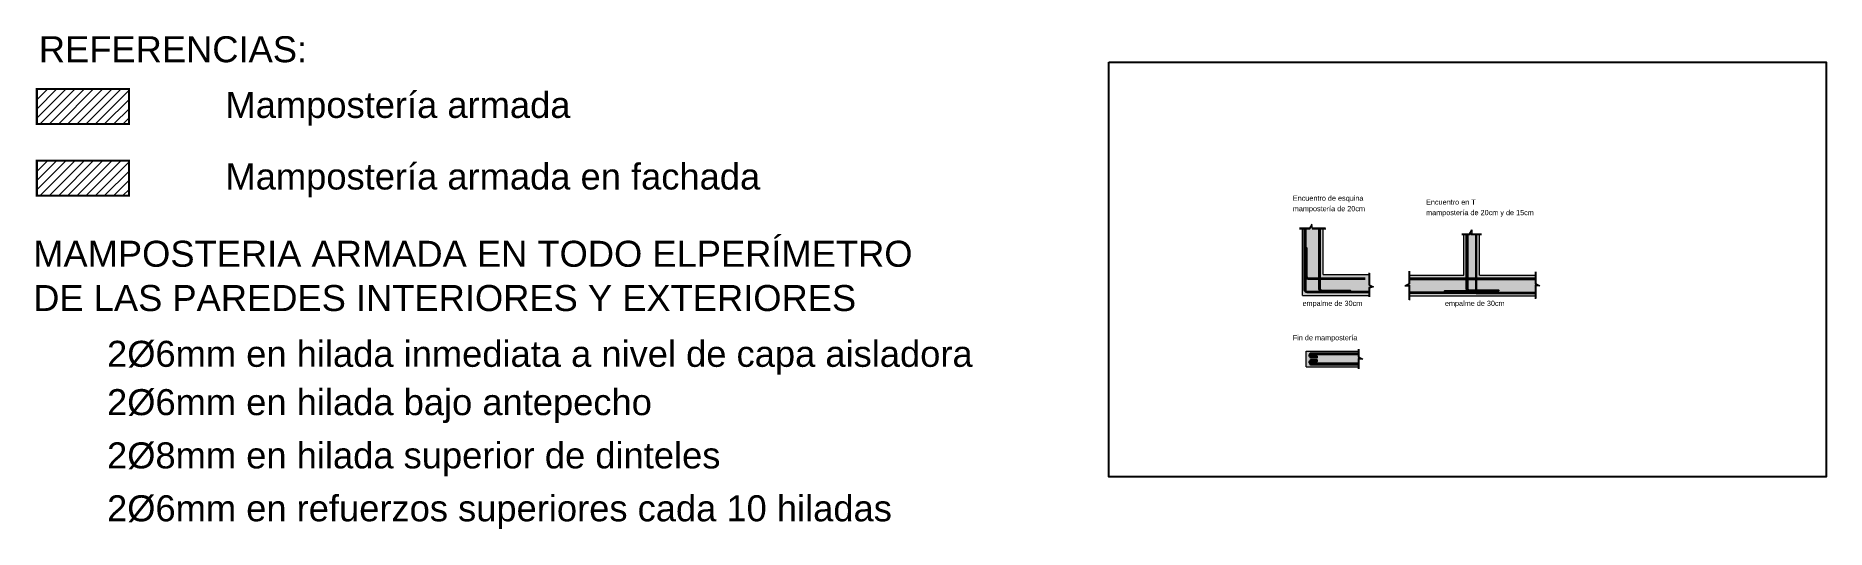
# Model space of a CAD drawing. Header units: millimetres. Extents: x 157 to 449, y 13 to 189.
# Drawn here: x 228.01 to 245.24, y 183.39 to 188.13 of the extents above; entities that cross this region are included whole.
import ezdxf

# ---------------------------------------------------------------- set-up
doc = ezdxf.new("R2010")
doc.units = ezdxf.units.MM
doc.header["$LTSCALE"] = 0.1
doc.header["$MEASUREMENT"] = 0
for name, color, linetype in [('armadura', 10, 'Continuous'), ('ESTRUCTURAS', 3, 'Continuous'), ('P0-MUROS', 4, 'Continuous')]:
    doc.layers.add(name, color=color, linetype=linetype)
doc.layers.add('CONT_MURO', color=3, linetype='Continuous', lineweight=0)
doc.layers.add('SOMBRA', color=1, linetype='Continuous', lineweight=0)
doc.styles.add('Arial30', font='arial.ttf', dxfattribs={"width": 0.8, "height": 0.3})

msp = doc.modelspace()

# ---------------------------------------------------------------- texts
at = {"layer": 'ESTRUCTURAS', "style": 'Arial30'}
for s, height, p in [('REFERENCIAS:', 0.25, (228.0418, 187.8763)), ('Mampostería armada', 0.25, (229.8375, 187.341)), ('Mampostería armada en fachada', 0.25, (229.8375, 186.6532)), ('Encuentro de esquina', 0.05, (240.1055, 186.5449)), ('Encuentro en T', 0.05, (241.3878, 186.5071)), ('mampostería de 20cm', 0.05, (240.1055, 186.4444)), ('mampostería de 20cm y de 15cm', 0.05, (241.3878, 186.4066)), ('MAMPOSTERIA ARMADA EN TODO ELPERÍMETRO', 0.25, (227.9876, 185.9108)), ('DE LAS PAREDES INTERIORES Y EXTERIORES', 0.25, (227.9876, 185.4854)), ('empalme de 30cm', 0.05, (240.1991, 185.5347)), ('empalme de 30cm', 0.05, (241.5689, 185.5347)), ('2%%C6mm en hilada inmediata a nivel de capa aisladora', 0.25, (228.6979, 184.9491)), ('Fin de mampostería', 0.05, (240.1055, 185.204)), ('2%%C6mm en hilada bajo antepecho', 0.25, (228.6979, 184.4848)), ('2%%C8mm en hilada superior de dinteles', 0.25, (228.6979, 183.9731)), ('2%%C6mm en refuerzos superiores cada 10 hiladas', 0.25, (228.6979, 183.4645))]:
    msp.add_text(s, height=height, dxfattribs=at).set_placement(p)

# ---------------------------------------------------------------- hatches: boundary and pattern name
at = {"layer": 'SOMBRA', "true_color": 0xf8991e}
h = msp.add_hatch(dxfattribs=at)
h.set_pattern_fill('ANSI31', color=30, scale=0.5)
h.set_pattern_definition([(45, (0, 0.15072), (-0.044194174, 0.044194174), [])])
h.paths.add_polyline_path([(228.0226, 187.6192), (228.0226, 187.2829), (228.9102, 187.2829), (228.9102, 187.6192)])
at = {"layer": 'SOMBRA', "true_color": 0x2776bb}
h = msp.add_hatch(dxfattribs=at)
h.set_pattern_fill('ANSI31', color=152, scale=0.5)
h.set_pattern_definition([(45, (0, -0.536994), (-0.044194174, 0.044194174), [])])
h.paths.add_polyline_path([(228.0226, 186.9315), (228.0226, 186.5951), (228.9102, 186.5951), (228.9102, 186.9315)])
at = {"layer": 'SOMBRA', "true_color": 0xf8991e, "transparency": 33554559}
h = msp.add_hatch(color=30, dxfattribs=at)
h.dxf.hatch_style = 1
h.paths.add_polyline_path([(240.8372, 185.8357), (240.3975, 185.8357), (240.3975, 186.2754), (240.2926, 186.2754), (240.2853, 186.3047), (240.2685, 186.2754), (240.1976, 186.2754), (240.1976, 185.6358), (240.8372, 185.6358), (240.8372, 185.7121), (240.8654, 185.7185), (240.8372, 185.7358)])
h.paths.add_polyline_path([(242.4369, 185.7361), (242.4579, 185.7361), (242.4369, 185.7479), (242.4369, 185.8305), (241.9019, 185.8305), (241.9019, 186.2202), (241.8196, 186.2202), (241.8196, 186.2412), (241.8077, 186.2202), (241.7519, 186.2202), (241.7519, 185.8305), (241.2269, 185.8305), (241.2269, 185.7455), (241.2059, 185.7337), (241.2269, 185.7337), (241.2269, 185.6305), (242.4369, 185.6305)])
h.paths.add_polyline_path([(240.7356, 185.1002), (240.2356, 185.1002), (240.2356, 184.9502), (240.7356, 184.9502), (240.7356, 185.0302), (240.7567, 185.0302), (240.7356, 185.0421)])

# ---------------------------------------------------------------- linework, layer by layer
msp.add_lwpolyline([(238.335, 187.8777), (245.2371, 187.8777), (245.2371, 183.8916), (238.335, 183.8916)], close=True)
at = {"lineweight": 0}
for points in [[(240.1709, 186.2754), (240.2685, 186.2754), (240.2853, 186.3047), (240.2926, 186.2754), (240.4226, 186.2754)], [(240.4206, 186.282), (240.2966, 186.282), (240.2875, 186.3203), (240.2647, 186.282), (240.1715, 186.282)], [(241.7316, 186.2268), (241.805, 186.2268), (241.8266, 186.265), (241.8266, 186.2268), (241.9209, 186.2268)], [(241.7316, 186.2202), (241.8077, 186.2202), (241.8196, 186.2412), (241.8196, 186.2202), (241.9209, 186.2202)], [(241.2203, 185.8684), (241.2203, 185.7483), (241.182, 185.7266), (241.2203, 185.7266), (241.2203, 185.5916)], [(241.2269, 185.8684), (241.2269, 185.7455), (241.2059, 185.7337), (241.2269, 185.7337), (241.2269, 185.5912)], [(242.4369, 185.8636), (242.4369, 185.7479), (242.4579, 185.7361), (242.4369, 185.7361), (242.4369, 185.6039)], [(242.4435, 185.863), (242.4435, 185.7507), (242.4817, 185.729), (242.4435, 185.729), (242.4435, 185.6045)], [(240.8372, 185.8513), (240.8372, 185.7358), (240.8654, 185.7185), (240.8372, 185.7121), (240.8372, 185.6226)], [(240.8438, 185.8506), (240.8438, 185.7385), (240.8821, 185.7169), (240.8438, 185.7065), (240.8438, 185.6226)], [(240.7356, 185.1182), (240.7356, 185.0421), (240.7567, 185.0302), (240.7356, 185.0302), (240.7356, 184.9289)], [(240.7422, 185.1182), (240.7422, 185.0448), (240.7805, 185.0232), (240.7422, 185.0232), (240.7422, 184.9289)]]:
    msp.add_lwpolyline(points, dxfattribs=at)
at = {"layer": 'armadura'}
for p, q in [((241.2269, 185.8009), (241.7775, 185.8009)), ((241.2269, 185.7929), (241.7775, 185.7929)), ((241.7855, 185.8009), (241.8652, 185.8009)), ((241.7855, 185.7929), (241.8652, 185.7929)), ((241.8732, 185.8009), (242.4369, 185.8009)), ((241.8732, 185.7929), (242.4369, 185.7929)), ((241.7718, 185.6635), (241.2269, 185.6635)), ((241.8684, 185.6555), (241.2269, 185.6555)), ((241.7718, 185.6635), (242.4369, 185.6635)), ((241.8684, 185.6555), (242.4369, 185.6555))]:
    msp.add_line(p, q, dxfattribs=at)
for points in [[(240.8372, 185.6642), (240.2435, 185.6642, -0.4142136), (240.2195, 185.6882), (240.2195, 186.2754)], [(240.2275, 186.2754), (240.2275, 185.6882, 0.4142136), (240.2435, 185.6722), (240.8372, 185.6722)], [(240.367, 186.2754), (240.367, 185.6993, 0.4142136), (240.383, 185.6833), (240.659, 185.6833), (240.659, 185.6753), (240.383, 185.6753, -0.4142136), (240.359, 185.6993), (240.359, 186.2754)], [(241.8652, 186.2202), (241.8652, 185.6925, -0.4142136), (241.8492, 185.6765), (241.5652, 185.6765), (241.5652, 185.6685), (241.8492, 185.6685, 0.4142136), (241.8732, 185.6925), (241.8732, 186.2202)], [(241.7855, 186.2202), (241.7855, 185.7026, 0.4142136), (241.8015, 185.6866), (242.0855, 185.6866), (242.0855, 185.6786), (241.8015, 185.6786, -0.4142136), (241.7775, 185.7026), (241.7775, 186.2202)], [(240.8022, 185.7927), (240.254, 185.7927, -0.4142136), (240.23, 185.8167), (240.23, 186.0927), (240.238, 186.0927), (240.238, 185.8167, 0.4142136), (240.254, 185.8007), (240.8022, 185.8007)], [(240.7356, 185.0782), (240.2799, 185.0782, 0.4142136), (240.2639, 185.0622), (240.2639, 185.0552, 0.4142136), (240.2799, 185.0392), (240.3402, 185.0392), (240.3402, 185.0472), (240.2799, 185.0472, -0.4142136), (240.2719, 185.0552), (240.2719, 185.0622, -0.4142136), (240.2799, 185.0702), (240.7356, 185.0702)], [(240.7356, 184.9811), (240.2799, 184.9811, -0.4142136), (240.2719, 184.9891), (240.2719, 184.9961, -0.4142136), (240.2799, 185.0041), (240.3402, 185.0041), (240.3402, 185.0121), (240.2799, 185.0121, 0.4142136), (240.2639, 184.9961), (240.2639, 184.9891, 0.4142136), (240.2799, 184.9731), (240.7356, 184.9731)]]:
    msp.add_lwpolyline(points, format="xyb", dxfattribs=at)
at = {"layer": 'CONT_MURO'}
for p, q in [((240.1976, 185.6358), (240.1976, 186.2754)), ((240.3975, 185.8357), (240.3975, 186.2754)), ((241.7519, 185.8305), (241.7519, 186.2202)), ((241.9019, 185.8305), (241.9019, 186.2202)), ((240.3975, 185.8357), (240.8372, 185.8357)), ((241.2269, 185.8305), (241.7519, 185.8305)), ((241.9019, 185.8305), (242.4369, 185.8305)), ((240.1976, 185.6358), (240.8349, 185.6358)), ((241.2269, 185.6305), (242.4369, 185.6305)), ((240.2356, 184.9502), (240.2356, 185.1002)), ((240.2356, 185.1002), (240.7356, 185.1002)), ((240.2356, 184.9502), (240.7356, 184.9502))]:
    msp.add_line(p, q, dxfattribs=at)
at = {"layer": 'P0-MUROS', "const_width": 0.02}
for points in [[(228.0226, 187.6192), (228.9102, 187.6192), (228.9102, 187.2829), (228.0226, 187.2829)], [(228.0226, 186.9315), (228.9102, 186.9315), (228.9102, 186.5951), (228.0226, 186.5951)]]:
    msp.add_lwpolyline(points, close=True, dxfattribs=at)

msp.set_redraw_order([(e.dxf.handle, doc.entitydb.next_handle()) for e in msp.query("TEXT MTEXT ATTDEF DIMENSION ARC_DIMENSION")])  # texts and dimensions are drawn at this point

doc.saveas('drawing.dxf')
